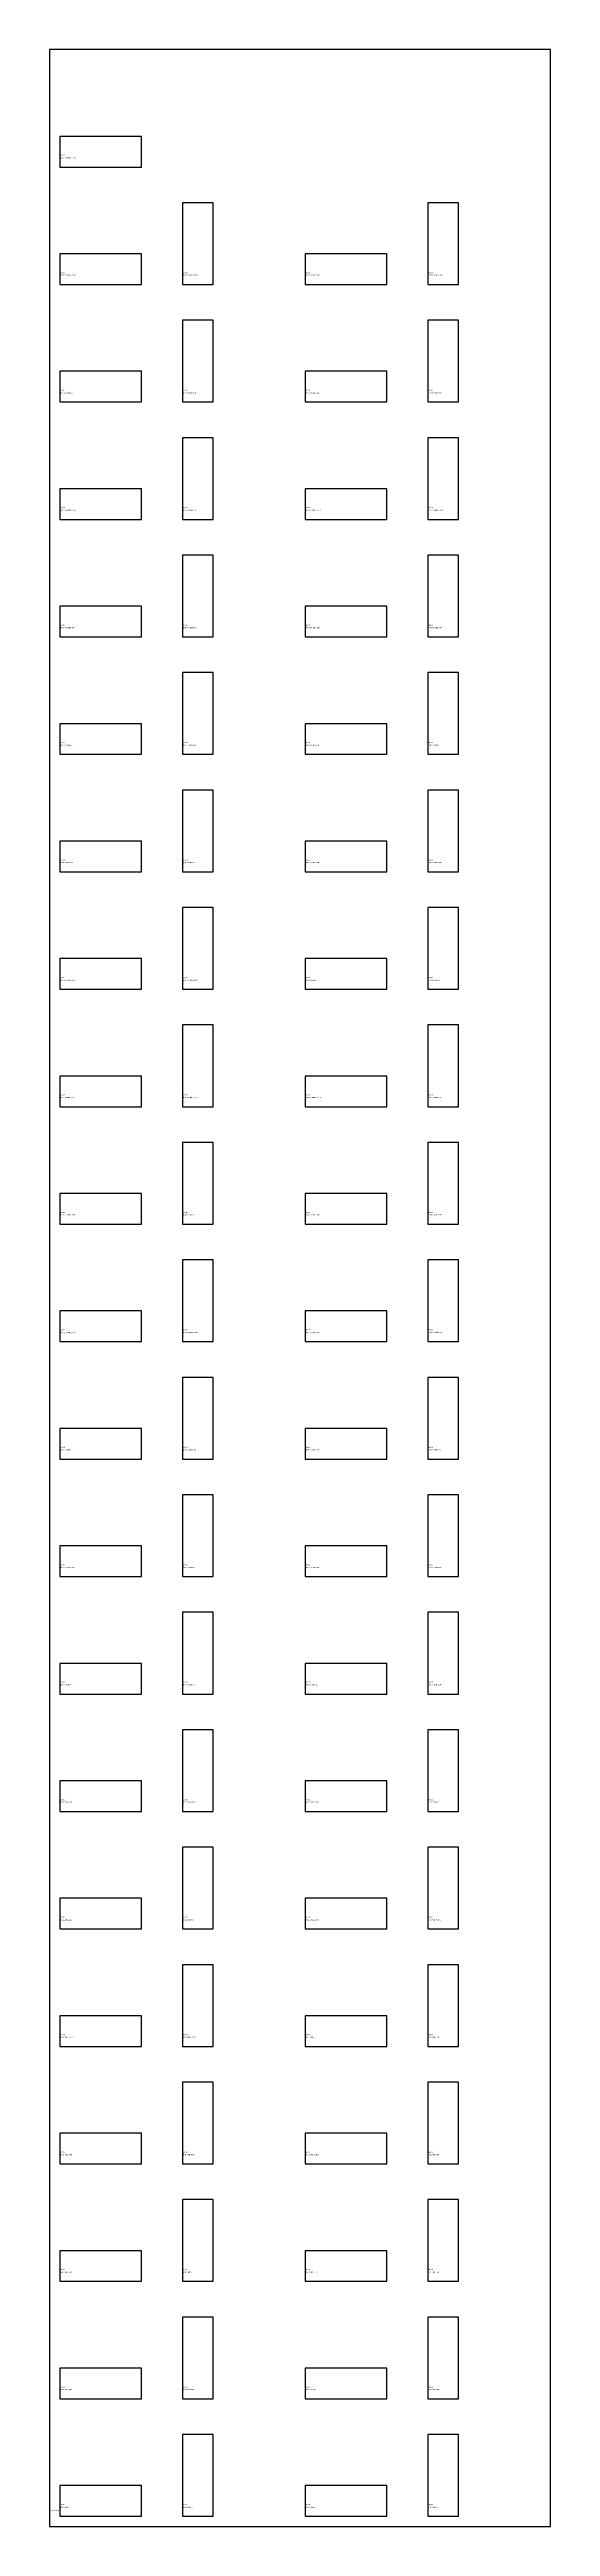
# Model space of a CAD drawing. Header units: millimetres. Extents: x 0 to 4900, y 0 to 24250.
import ezdxf

# ---------------------------------------------------------------- set-up
doc = ezdxf.new("R2010")
doc.units = ezdxf.units.MM

msp = doc.modelspace()

# ---------------------------------------------------------------- linework, layer by layer
for points in [[(0, 0), (4900, 0), (4900, 24250), (0, 24250)], [(100, 23100), (900, 23100), (900, 23400), (100, 23400)], [(1300, 21950), (1600, 21950), (1600, 22750), (1300, 22750)], [(3700, 21950), (4000, 21950), (4000, 22750), (3700, 22750)], [(100, 21950), (900, 21950), (900, 22250), (100, 22250)], [(2500, 21950), (3300, 21950), (3300, 22250), (2500, 22250)], [(1300, 20800), (1600, 20800), (1600, 21600), (1300, 21600)], [(3700, 20800), (4000, 20800), (4000, 21600), (3700, 21600)], [(100, 20800), (900, 20800), (900, 21100), (100, 21100)], [(2500, 20800), (3300, 20800), (3300, 21100), (2500, 21100)], [(1300, 19650), (1600, 19650), (1600, 20450), (1300, 20450)], [(3700, 19650), (4000, 19650), (4000, 20450), (3700, 20450)], [(100, 19650), (900, 19650), (900, 19950), (100, 19950)], [(2500, 19650), (3300, 19650), (3300, 19950), (2500, 19950)], [(1300, 18500), (1600, 18500), (1600, 19300), (1300, 19300)], [(3700, 18500), (4000, 18500), (4000, 19300), (3700, 19300)], [(100, 18500), (900, 18500), (900, 18800), (100, 18800)], [(2500, 18500), (3300, 18500), (3300, 18800), (2500, 18800)], [(1300, 17350), (1600, 17350), (1600, 18150), (1300, 18150)], [(3700, 17350), (4000, 17350), (4000, 18150), (3700, 18150)], [(100, 17350), (900, 17350), (900, 17650), (100, 17650)], [(2500, 17350), (3300, 17350), (3300, 17650), (2500, 17650)], [(1300, 16200), (1600, 16200), (1600, 17000), (1300, 17000)], [(3700, 16200), (4000, 16200), (4000, 17000), (3700, 17000)], [(100, 16200), (900, 16200), (900, 16500), (100, 16500)], [(2500, 16200), (3300, 16200), (3300, 16500), (2500, 16500)], [(1300, 15050), (1600, 15050), (1600, 15850), (1300, 15850)], [(3700, 15050), (4000, 15050), (4000, 15850), (3700, 15850)], [(100, 15050), (900, 15050), (900, 15350), (100, 15350)], [(2500, 15050), (3300, 15050), (3300, 15350), (2500, 15350)], [(1300, 13900), (1600, 13900), (1600, 14700), (1300, 14700)], [(3700, 13900), (4000, 13900), (4000, 14700), (3700, 14700)], [(100, 13900), (900, 13900), (900, 14200), (100, 14200)], [(2500, 13900), (3300, 13900), (3300, 14200), (2500, 14200)], [(1300, 12750), (1600, 12750), (1600, 13550), (1300, 13550)], [(3700, 12750), (4000, 12750), (4000, 13550), (3700, 13550)], [(100, 12750), (900, 12750), (900, 13050), (100, 13050)], [(2500, 12750), (3300, 12750), (3300, 13050), (2500, 13050)], [(1300, 11600), (1600, 11600), (1600, 12400), (1300, 12400)], [(3700, 11600), (4000, 11600), (4000, 12400), (3700, 12400)], [(100, 11600), (900, 11600), (900, 11900), (100, 11900)], [(2500, 11600), (3300, 11600), (3300, 11900), (2500, 11900)], [(1300, 10450), (1600, 10450), (1600, 11250), (1300, 11250)], [(3700, 10450), (4000, 10450), (4000, 11250), (3700, 11250)], [(100, 10450), (900, 10450), (900, 10750), (100, 10750)], [(2500, 10450), (3300, 10450), (3300, 10750), (2500, 10750)], [(1300, 9300), (1600, 9300), (1600, 10100), (1300, 10100)], [(3700, 9300), (4000, 9300), (4000, 10100), (3700, 10100)], [(100, 9300), (900, 9300), (900, 9600), (100, 9600)], [(2500, 9300), (3300, 9300), (3300, 9600), (2500, 9600)], [(1300, 8150), (1600, 8150), (1600, 8950), (1300, 8950)], [(3700, 8150), (4000, 8150), (4000, 8950), (3700, 8950)], [(100, 8150), (900, 8150), (900, 8450), (100, 8450)], [(2500, 8150), (3300, 8150), (3300, 8450), (2500, 8450)], [(1300, 7000), (1600, 7000), (1600, 7800), (1300, 7800)], [(3700, 7000), (4000, 7000), (4000, 7800), (3700, 7800)], [(100, 7000), (900, 7000), (900, 7300), (100, 7300)], [(2500, 7000), (3300, 7000), (3300, 7300), (2500, 7300)], [(1300, 5850), (1600, 5850), (1600, 6650), (1300, 6650)], [(3700, 5850), (4000, 5850), (4000, 6650), (3700, 6650)], [(100, 5850), (900, 5850), (900, 6150), (100, 6150)], [(2500, 5850), (3300, 5850), (3300, 6150), (2500, 6150)], [(1300, 4700), (1600, 4700), (1600, 5500), (1300, 5500)], [(3700, 4700), (4000, 4700), (4000, 5500), (3700, 5500)], [(100, 4700), (900, 4700), (900, 5000), (100, 5000)], [(2500, 4700), (3300, 4700), (3300, 5000), (2500, 5000)], [(1300, 3550), (1600, 3550), (1600, 4350), (1300, 4350)], [(3700, 3550), (4000, 3550), (4000, 4350), (3700, 4350)], [(100, 3550), (900, 3550), (900, 3850), (100, 3850)], [(2500, 3550), (3300, 3550), (3300, 3850), (2500, 3850)], [(1300, 2400), (1600, 2400), (1600, 3200), (1300, 3200)], [(3700, 2400), (4000, 2400), (4000, 3200), (3700, 3200)], [(100, 2400), (900, 2400), (900, 2700), (100, 2700)], [(2500, 2400), (3300, 2400), (3300, 2700), (2500, 2700)], [(1300, 1250), (1600, 1250), (1600, 2050), (1300, 2050)], [(3700, 1250), (4000, 1250), (4000, 2050), (3700, 2050)], [(100, 1250), (900, 1250), (900, 1550), (100, 1550)], [(2500, 1250), (3300, 1250), (3300, 1550), (2500, 1550)], [(1300, 100), (1600, 100), (1600, 900), (1300, 900)], [(3700, 100), (4000, 100), (4000, 900), (3700, 900)], [(100, 100), (900, 100), (900, 400), (100, 400)], [(2500, 100), (3300, 100), (3300, 400), (2500, 400)]]:
    msp.add_lwpolyline(points, close=True)

# ---------------------------------------------------------------- texts
for s, p in [('800x300', (100, 23210)), ('MX081_800SH25_90Z35', (100, 23185)), ('800x300', (100, 22060)), ('300x800', (1300, 22060)), ('800x300', (2500, 22060)), ('300x800', (3700, 22060)), ('MX077_800SH25_80Z40', (100, 22035)), ('MX078-800SH25-80Z35', (1300, 22035)), ('MX079_800SH25_90Z', (2500, 22035)), ('MX080-800SH25-90Z40', (3700, 22035)), ('800x300', (100, 20910)), ('MX073_800SH25_Z', (100, 20885)), ('300x800', (1300, 20910)), ('MX074-800SH25-Z40', (1300, 20885)), ('800x300', (2500, 20910)), ('MX075_800SH25_Z35', (2500, 20885)), ('300x800', (3700, 20910)), ('MX076-800SH25-80Z', (3700, 20885)), ('800x300', (100, 19760)), ('MX069_800SH18_80Z35', (100, 19735)), ('300x800', (1300, 19760)), ('MX070-800SH18-90Z', (1300, 19735)), ('800x300', (2500, 19760)), ('MX071_800SH18_90Z40', (2500, 19735)), ('300x800', (3700, 19760)), ('MX072-800SH18-90Z35', (3700, 19735)), ('800x300', (100, 18610)), ('MX065_800SH18_Z40', (100, 18585)), ('300x800', (1300, 18610)), ('MX066-800SH18-Z35', (1300, 18585)), ('800x300', (2500, 18610)), ('MX067_800SH18_80Z', (2500, 18585)), ('300x800', (3700, 18610)), ('MX068-800SH18-80Z40', (3700, 18585)), ('800x300', (100, 17460)), ('300x800', (1300, 17460)), ('800x300', (2500, 17460)), ('300x800', (3700, 17460)), ('MX061_800SH_90Z', (100, 17435)), ('MX062-800SH-90Z40', (1300, 17435)), ('MX063_800SH_90Z35', (2500, 17435)), ('MX064-800SH18-Z', (3700, 17435)), ('800x300', (100, 16310)), ('MX057_800SH_Z35', (100, 16285)), ('300x800', (1300, 16310)), ('MX058-800SH-80Z', (1300, 16285)), ('800x300', (2500, 16310)), ('MX059_800SH_80Z40', (2500, 16285)), ('300x800', (3700, 16310)), ('MX060-800SH-80Z35', (3700, 16285)), ('800x300', (100, 15160)), ('MX053_300SH25_90Z40', (100, 15135)), ('300x800', (1300, 15160)), ('MX054-300SH25-90Z35', (1300, 15135)), ('800x300', (2500, 15160)), ('MX055_800SH_Z', (2500, 15135)), ('300x800', (3700, 15160)), ('MX056-800SH-Z40', (3700, 15135)), ('800x300', (100, 14010)), ('MX049_300SH25_80Z', (100, 13985)), ('300x800', (1300, 14010)), ('MX050-300SH25-80Z40', (1300, 13985)), ('800x300', (2500, 14010)), ('MX051_300SH25_80Z35', (2500, 13985)), ('300x800', (3700, 14010)), ('MX052-300SH25-90Z', (3700, 13985)), ('800x300', (100, 12860)), ('300x800', (1300, 12860)), ('800x300', (2500, 12860)), ('300x800', (3700, 12860)), ('MX045_300SH18_90Z35', (100, 12835)), ('MX046-300SH25-Z', (1300, 12835)), ('MX047_300SH25_Z40', (2500, 12835)), ('MX048-300SH25-Z35', (3700, 12835)), ('800x300', (100, 11710)), ('MX041_300SH18_80Z40', (100, 11685)), ('300x800', (1300, 11710)), ('MX042-300SH18-80Z35', (1300, 11685)), ('800x300', (2500, 11710)), ('MX043_300SH18_90Z', (2500, 11685)), ('300x800', (3700, 11710)), ('MX044-300SH18-90Z40', (3700, 11685)), ('800x300', (100, 10560)), ('MX037_300SH18_Z', (100, 10535)), ('300x800', (1300, 10560)), ('MX038-300SH18-Z40', (1300, 10535)), ('800x300', (2500, 10560)), ('MX039_300SH18_Z35', (2500, 10535)), ('300x800', (3700, 10560)), ('MX040-300SH18-80Z', (3700, 10535)), ('800x300', (100, 9410)), ('MX033_300SH_80Z35', (100, 9385)), ('300x800', (1300, 9410)), ('MX034-300SH-90Z', (1300, 9385)), ('800x300', (2500, 9410)), ('MX035_300SH_90Z40', (2500, 9385)), ('300x800', (3700, 9410)), ('MX036-300SH-90Z35', (3700, 9385)), ('800x300', (100, 8260)), ('MX029_300SH_Z40', (100, 8235)), ('300x800', (1300, 8260)), ('MX030-300SH-Z35', (1300, 8235)), ('800x300', (2500, 8260)), ('MX031_300SH_80Z', (2500, 8235)), ('300x800', (3700, 8260)), ('MX032-300SH-80Z40', (3700, 8235)), ('800x300', (100, 7110)), ('MX025_SH25_90Z', (100, 7085)), ('300x800', (1300, 7110)), ('MX026-SH25-90Z40', (1300, 7085)), ('800x300', (2500, 7110)), ('MX027_SH25_90Z35', (2500, 7085)), ('300x800', (3700, 7110)), ('MX028-300SH-Z', (3700, 7085)), ('800x300', (100, 5960)), ('MX021_SH25_Z35', (100, 5935)), ('300x800', (1300, 5960)), ('MX022-SH25-80Z', (1300, 5935)), ('800x300', (2500, 5960)), ('MX023_SH25_80Z40', (2500, 5935)), ('300x800', (3700, 5960)), ('MX024-SH25-80Z35', (3700, 5935)), ('800x300', (100, 4810)), ('MX017_SH18_90Z40', (100, 4785)), ('300x800', (1300, 4810)), ('MX018-SH18-90Z35', (1300, 4785)), ('800x300', (2500, 4810)), ('MX019_SH25_Z', (2500, 4785)), ('300x800', (3700, 4810)), ('MX020-SH25-Z40', (3700, 4785)), ('800x300', (100, 3660)), ('MX013_SH18_80Z', (100, 3635)), ('300x800', (1300, 3660)), ('MX014-SH18-80Z40', (1300, 3635)), ('800x300', (2500, 3660)), ('MX015_SH18_80Z35', (2500, 3635)), ('300x800', (3700, 3660)), ('MX016-SH18-90Z', (3700, 3635)), ('800x300', (100, 2510)), ('MX009_SH_90Z35', (100, 2485)), ('300x800', (1300, 2510)), ('MX010-SH18-Z', (1300, 2485)), ('800x300', (2500, 2510)), ('MX011_SH18_Z40', (2500, 2485)), ('300x800', (3700, 2510)), ('MX012-SH18-Z35', (3700, 2485)), ('800x300', (100, 1360)), ('MX005_SH_80Z40', (100, 1335)), ('300x800', (1300, 1360)), ('MX006-SH-80Z35', (1300, 1335)), ('800x300', (2500, 1360)), ('MX007_SH_90Z', (2500, 1335)), ('300x800', (3700, 1360)), ('MX008-SH-90Z40', (3700, 1335)), ('4900x24250:1x', (0, 150)), ('800x300', (100, 210)), ('MX001_SH_Z', (100, 185)), ('300x800', (1300, 210)), ('MX002-SH-Z40', (1300, 185)), ('800x300', (2500, 210)), ('MX003_SH_Z35', (2500, 185)), ('300x800', (3700, 210)), ('MX004-SH-80Z', (3700, 185))]:
    msp.add_text(s, height=10).set_placement(p)

doc.saveas('drawing.dxf')
